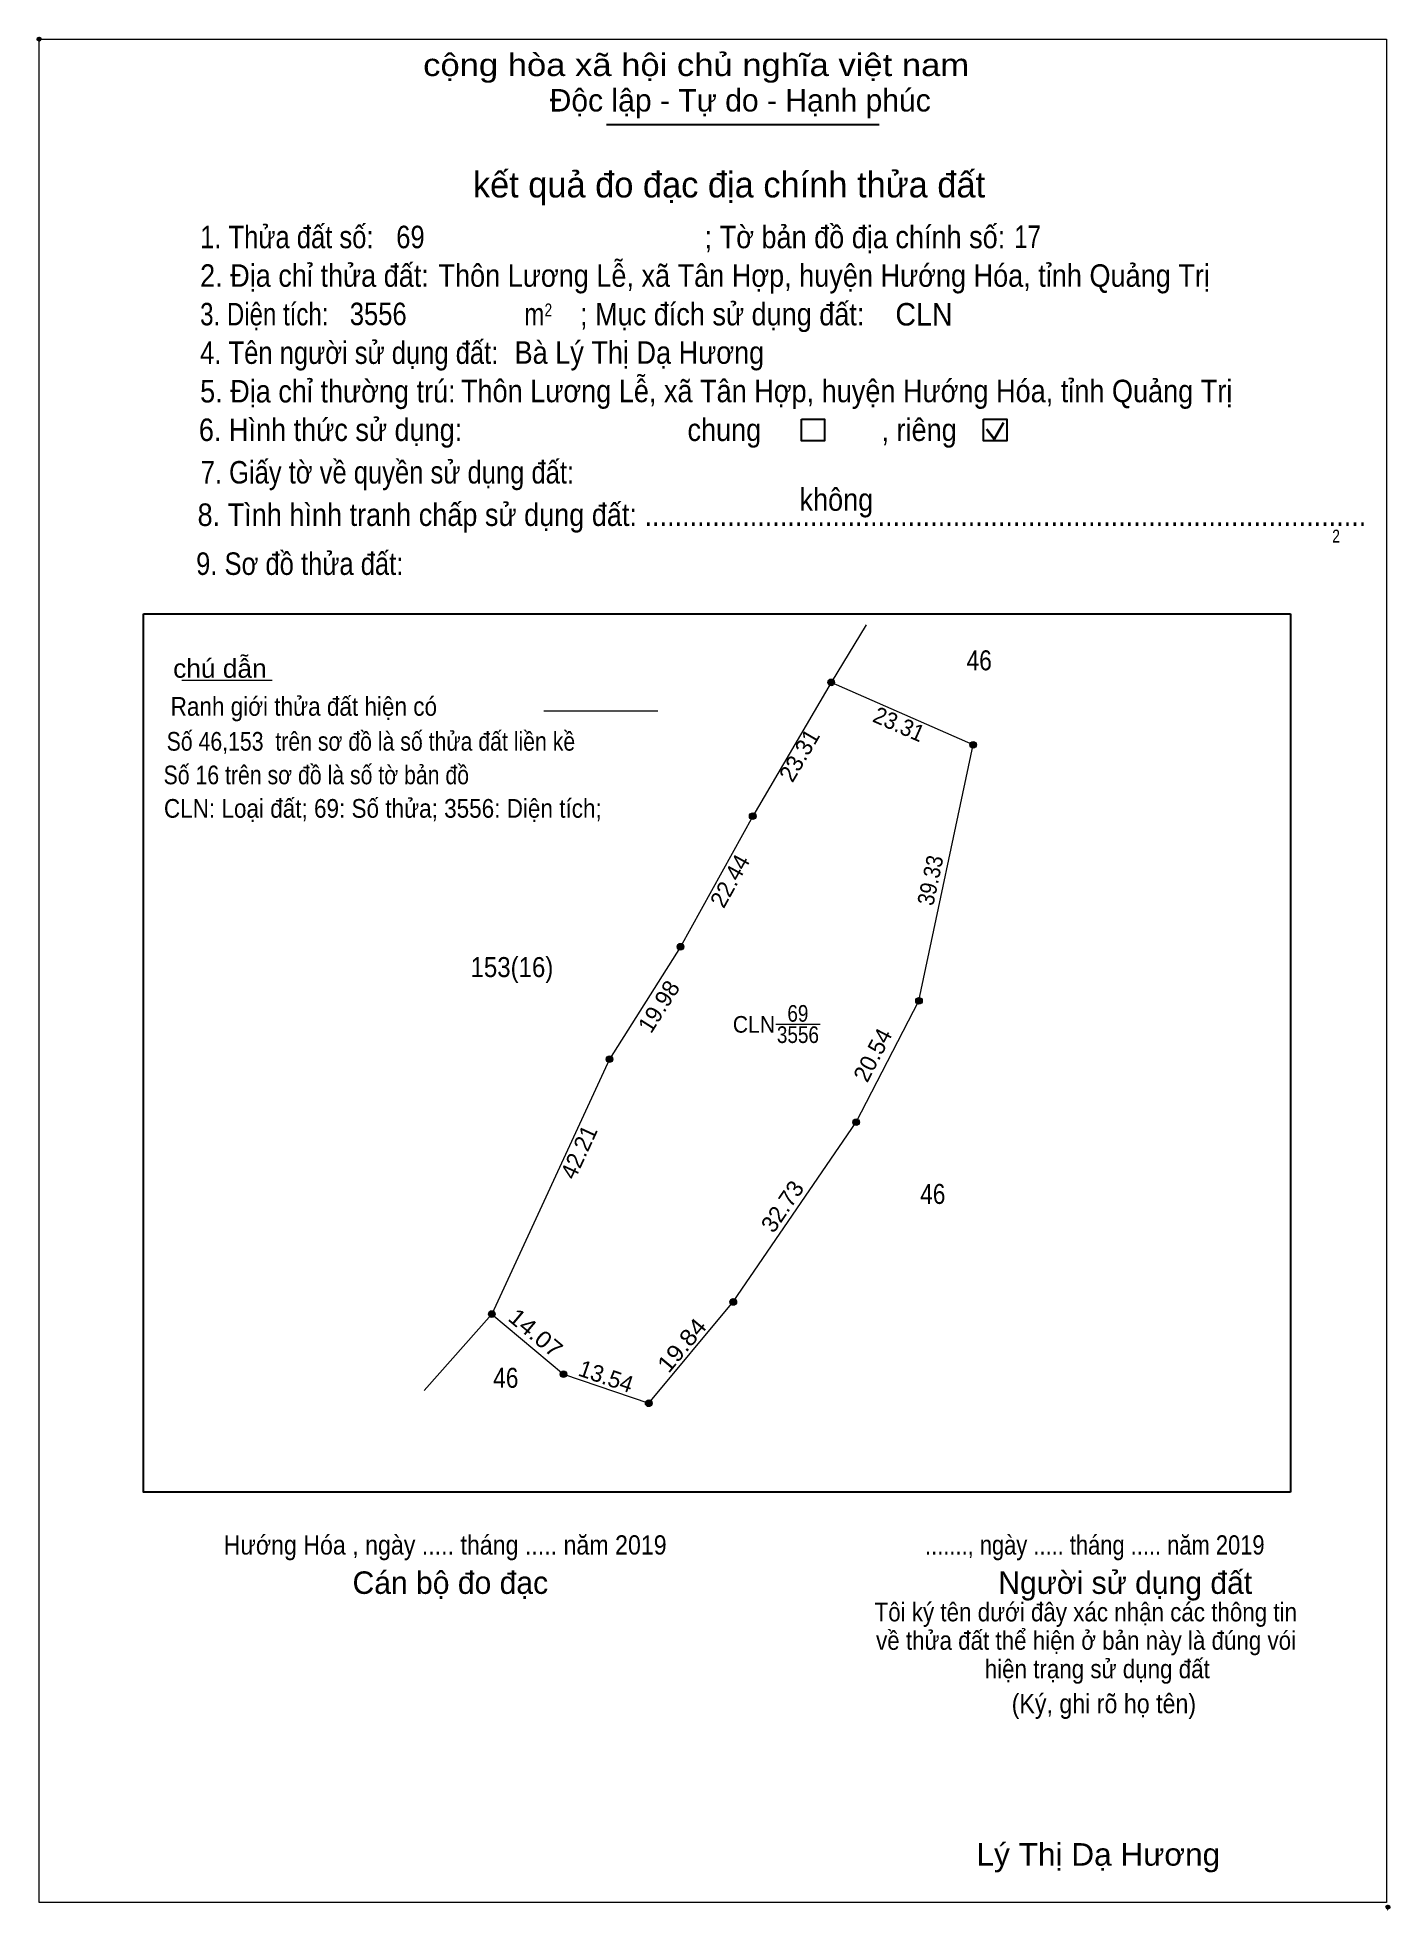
# Model space of a CAD drawing. Header units: metres. Extents: x 555509 to 556442, y 1840158 to 1840450.
# Drawn here: x 555509.5 to 555712.7, y 1840168.2 to 1840449.7 of the extents above; entities that cross this region are included whole.
import ezdxf
from ezdxf.enums import TextEntityAlignment as Align

# ---------------------------------------------------------------- set-up
doc = ezdxf.new("R2010")
doc.units = ezdxf.units.M
doc.header["$PDMODE"] = 32
doc.header["$PDSIZE"] = 0.5
for name, color, linetype, lineweight in [('10', 7, 'Continuous', 13), ('13', 7, 'Continuous', 13), ('17', 7, 'Continuous', 13), ('2', 7, 'Continuous', 25), ('6', 7, 'Continuous', 13), ('63', 7, 'Continuous', 13)]:
    doc.layers.add(name, color=color, linetype=linetype, lineweight=lineweight)

msp = doc.modelspace()

# ---------------------------------------------------------------- texts
at = {"layer": '10'}
for s, width, p in [('46', 0.85, (555651.02, 1840354.61)), ('153(16)', 0.9, (555580.78, 1840308.5)), ('46', 0.85, (555644.04, 1840274.4)), ('46', 0.85, (555579.86, 1840246.76))]:
    msp.add_text(s, height=3, dxfattribs=dict(at, width=width)).set_placement(p, align=Align.CENTER)
at = {"layer": '13', "width": 0.85}
for s, p in [('69', (555623.765, 1840301.79)), ('3556', (555623.77, 1840298.59))]:
    msp.add_text(s, height=2.5, dxfattribs=at).set_placement(p, align=Align.CENTER)
at = {"layer": '13', "width": 0.95}
msp.add_text('CLN', height=2.5, dxfattribs=at).set_placement((555620.34, 1840300.14), align=Align.RIGHT)
at = {"layer": '2'}
for s, height, width, p in [('cộng hòa xã hội chủ nghĩa việt nam', 3.38, 1.15, (555567.44, 1840443.94)), ('1. Thửa đất số:', 3.38, 0.85, (555533.91, 1840418.06)), ('69', 3.382, 0.85, (555563.39, 1840418.06)), ('; Tờ bản đồ địa chính số:', 3.38, 0.9, (555609.75, 1840418.06)), ('17', 3.382, 0.8, (555656.28, 1840418.1)), ('2. Địa chỉ thửa đất:', 3.38, 0.9, (555533.91, 1840412.26)), ('Thôn Lương Lễ, xã Tân Hợp, huyện Hướng Hóa, tỉnh Quảng Trị', 3.382, 0.9, (555569.74, 1840412.26)), ('3. Diện tích:', 3.38, 0.8, (555533.91, 1840406.46)), ('3556', 3.382, 0.85, (555556.41, 1840406.49)), ('m', 3.38, 0.8, (555582.64, 1840406.46)), ('2', 1.931, 0.8, (555585.68, 1840407.82)), ('; Mục đích sử dụng đất:', 3.38, 0.9, (555591.02, 1840406.46)), ('CLN', 3.382, 0.95, (555638.42, 1840406.44)), ('4. Tên người sử dụng đất:', 3.38, 0.85, (555533.91, 1840400.67)), ('Bà Lý Thị Dạ Hương', 3.382, 0.9, (555581.18, 1840400.69)), ('5. Địa chỉ thường trú:', 3.38, 0.9, (555533.91, 1840394.87)), ('Thôn Lương Lễ, xã Tân Hợp, huyện Hướng Hóa, tỉnh Quảng Trị', 3.382, 0.9, (555573.12, 1840394.91)), ('6. Hình thức sử dụng:', 3.38, 0.9, (555533.72, 1840389.08)), ('chung                , riêng', 3.38, 0.9, (555607.17, 1840389.08)), ('7. Giấy tờ về quyền sử dụng đất:', 3.38, 0.85, (555533.99, 1840382.69)), ('không', 3.38, 0.9, (555624.01, 1840378.59)), ('8. Tình hình tranh chấp sử dụng đất: ................................................................................................', 3.38, 0.9, (555533.53, 1840376.31)), ('2', 1.931, 0.8, (555704.09, 1840373.82)), ('9. Sơ đồ thửa đất:', 3.38, 0.85, (555533.31, 1840368.95)), ('Hướng Hóa , ngày ..... tháng ..... năm 2019', 2.895, 0.9, (555537.44, 1840221.69)), ('......., ngày ..... tháng ..... năm 2019', 2.895, 0.85, (555642.88, 1840221.69)), ('(Ký, ghi rõ họ tên)', 2.898, 0.9, (555655.9, 1840197.84)), ('Lý Thị Dạ Hương', 3.38, 1.05, (555650.62, 1840174.93))]:
    msp.add_text(s, height=height, dxfattribs=dict(at, width=width)).set_placement(p)
for s, p in [('Độc lập - Tự do - Hạnh phúc', (555586.45, 1840438.61)), ('Cán bộ đo đạc', (555556.82, 1840215.78)), ('Người sử dụng đất', (555653.89, 1840215.78))]:
    msp.add_text(s, height=3.38, dxfattribs=at).set_placement(p)
for s, height, p in [('kết quả đo đạc địa chính thửa đất', 3.864, (555613.41, 1840425.69)), ('.', 0.966, (555712.408, 1840168.18))]:
    msp.add_text(s, height=height, dxfattribs=at).set_placement(p, align=Align.CENTER)
at = {"layer": '2', "width": 0.9}
for s, p in [('Tôi ký tên dưới đây xác nhận các thông tin', (555667.04, 1840211.65)), ('về thửa đất thể hiện ở bản này là đúng vói', (555667.085, 1840207.38)), ('hiện trạng sử dụng đất', (555668.765, 1840203.1))]:
    msp.add_text(s, height=2.793, dxfattribs=at).set_placement(p, align=Align.CENTER)
at = {"layer": '6'}
for s, height, width, p in [('chú dẫn', 2.812, 1.05, (555529.86, 1840353.49)), ('Ranh giới thửa đất hiện có ', 2.812, 0.9, (555529.48, 1840347.78)), ('Số 46,153  trên sơ đồ là số thửa đất liền kề', 2.81, 0.85, (555528.88, 1840342.53)), ('Số 16 trên sơ đồ là số tờ bản đồ', 2.81, 0.85, (555528.42, 1840337.48)), ('CLN: Loại đất; 69: Số thửa; 3556: Diện tích;', 2.81, 0.9, (555528.47, 1840332.45))]:
    msp.add_text(s, height=height, dxfattribs=dict(at, width=width)).set_placement(p)
at = {"layer": '63'}
for s, rotation, width, p in [('23.31', 336.217, 0.95, (555638.466, 1840345.361)), ('39.33', 78.07, 0.9, (555644.892, 1840322.787)), ('14.07', 319.96, 1.1, (555583.541, 1840254.046)), ('19.84', 50.132, 1.1, (555607.287, 1840252.349))]:
    msp.add_text(s, height=2.5, rotation=rotation, dxfattribs=dict(at, width=width)).set_placement(p, align=Align.CENTER)
for s, rotation, p in [('23.31', 59.584, (555625.068, 1840341.202)), ('22.44', 61.082, (555614.639, 1840322.341)), ('19.98', 57.758, (555603.923, 1840303.408)), ('20.54', 62.574, (555636.122, 1840296.209)), ('42.21', 65.19, (555591.986, 1840281.67)), ('32.73', 55.684, (555622.472, 1840273.32)), ('13.54', 341.177, (555594.532, 1840247.29))]:
    msp.add_text(s, height=2.5, rotation=rotation, dxfattribs=at).set_placement(p, align=Align.CENTER)

# ---------------------------------------------------------------- hatches: boundary and pattern name
at = {"layer": '13'}
for points in [[(555629.27, 1840352.8, 1), (555628.27, 1840352.8, 1)], [(555650.6, 1840343.4, 1), (555649.6, 1840343.4, 1)], [(555617.47, 1840332.7, 1), (555616.47, 1840332.7, 1)], [(555606.62, 1840313.06, 1), (555605.62, 1840313.06, 1)], [(555642.47, 1840304.92, 1), (555641.47, 1840304.92, 1)], [(555595.96, 1840296.16, 1), (555594.96, 1840296.16, 1)], [(555633.01, 1840286.69, 1), (555632.01, 1840286.69, 1)], [(555614.56, 1840259.66, 1), (555613.56, 1840259.66, 1)], [(555578.25, 1840257.85, 1), (555577.25, 1840257.85, 1)], [(555589.02, 1840248.8, 1), (555588.02, 1840248.8, 1)], [(555601.84, 1840244.43, 1), (555600.84, 1840244.43, 1)]]:
    msp.add_hatch(color=256, dxfattribs=at).paths.add_polyline_path(points)

# ---------------------------------------------------------------- linework, layer by layer
at = {"layer": '10'}
for p, q in [((555634.04, 1840361.46), (555628.77, 1840352.8)), ((555577.75, 1840257.85), (555567.61, 1840246.36))]:
    msp.add_line(p, q, dxfattribs=at)
msp.add_lwpolyline([(555628.77, 1840352.8), (555616.97, 1840332.7), (555606.12, 1840313.06), (555595.46, 1840296.16), (555577.75, 1840257.85), (555588.52, 1840248.8), (555601.34, 1840244.43), (555614.06, 1840259.66), (555632.51, 1840286.69), (555641.97, 1840304.92), (555650.1, 1840343.4)], close=True, dxfattribs=at)
at = {"layer": '13'}
msp.add_line((555620.47, 1840301.44), (555627.13, 1840301.44), dxfattribs=at)
for centre in [(555628.77, 1840352.8), (555650.1, 1840343.4), (555616.97, 1840332.7), (555606.12, 1840313.06), (555641.97, 1840304.92), (555595.46, 1840296.16), (555632.51, 1840286.69), (555614.06, 1840259.66), (555577.75, 1840257.85), (555588.52, 1840248.8), (555601.34, 1840244.43)]:
    msp.add_circle(centre, 0.5, dxfattribs=at)
at = {"layer": '17'}
msp.add_line((555531.17, 1840353.14), (555544.74, 1840353.14), dxfattribs=at)
at = {"layer": '2'}
for p, q in [((555595.01, 1840436.64), (555635.96, 1840436.64)), ((555525.41, 1840363.1), (555697.81, 1840363.1)), ((555697.81, 1840363.11), (555697.81, 1840231.08))]:
    msp.add_line(p, q, dxfattribs=at)
at = {"layer": '2', "lineweight": 35}
for p, q in [((555653.28, 1840389.36), (555654.68, 1840391.87)), ((555652.12, 1840390.86), (555653.28, 1840389.36))]:
    msp.add_line(p, q, dxfattribs=at)
at = {"layer": '2', "lineweight": 13}
msp.add_lwpolyline([(555509.71, 1840449.49), (555712.22, 1840449.49), (555712.22, 1840169.39), (555509.71, 1840169.39)], close=True, dxfattribs=at)
at = {"layer": '2'}
for points in [[(555624.31, 1840392.36), (555627.79, 1840392.36), (555627.79, 1840389.11), (555624.31, 1840389.11)], [(555651.67, 1840392.36), (555655.15, 1840392.36), (555655.15, 1840389.11), (555651.67, 1840389.11)]]:
    msp.add_lwpolyline(points, close=True, dxfattribs=at)
msp.add_lwpolyline([(555697.81, 1840231.08), (555525.41, 1840231.08), (555525.41, 1840363.1)], dxfattribs=at)
for p in [(555509.71, 1840449.49), (555712.45, 1840168.71)]:
    msp.add_point(p, dxfattribs=at)
at = {"layer": '6'}
msp.add_line((555585.58, 1840348.53), (555602.72, 1840348.53), dxfattribs=at)

msp.set_redraw_order([(e.dxf.handle, doc.entitydb.next_handle()) for e in msp.query("TEXT MTEXT ATTDEF DIMENSION ARC_DIMENSION")])  # texts and dimensions are drawn at this point

doc.saveas('drawing.dxf')
